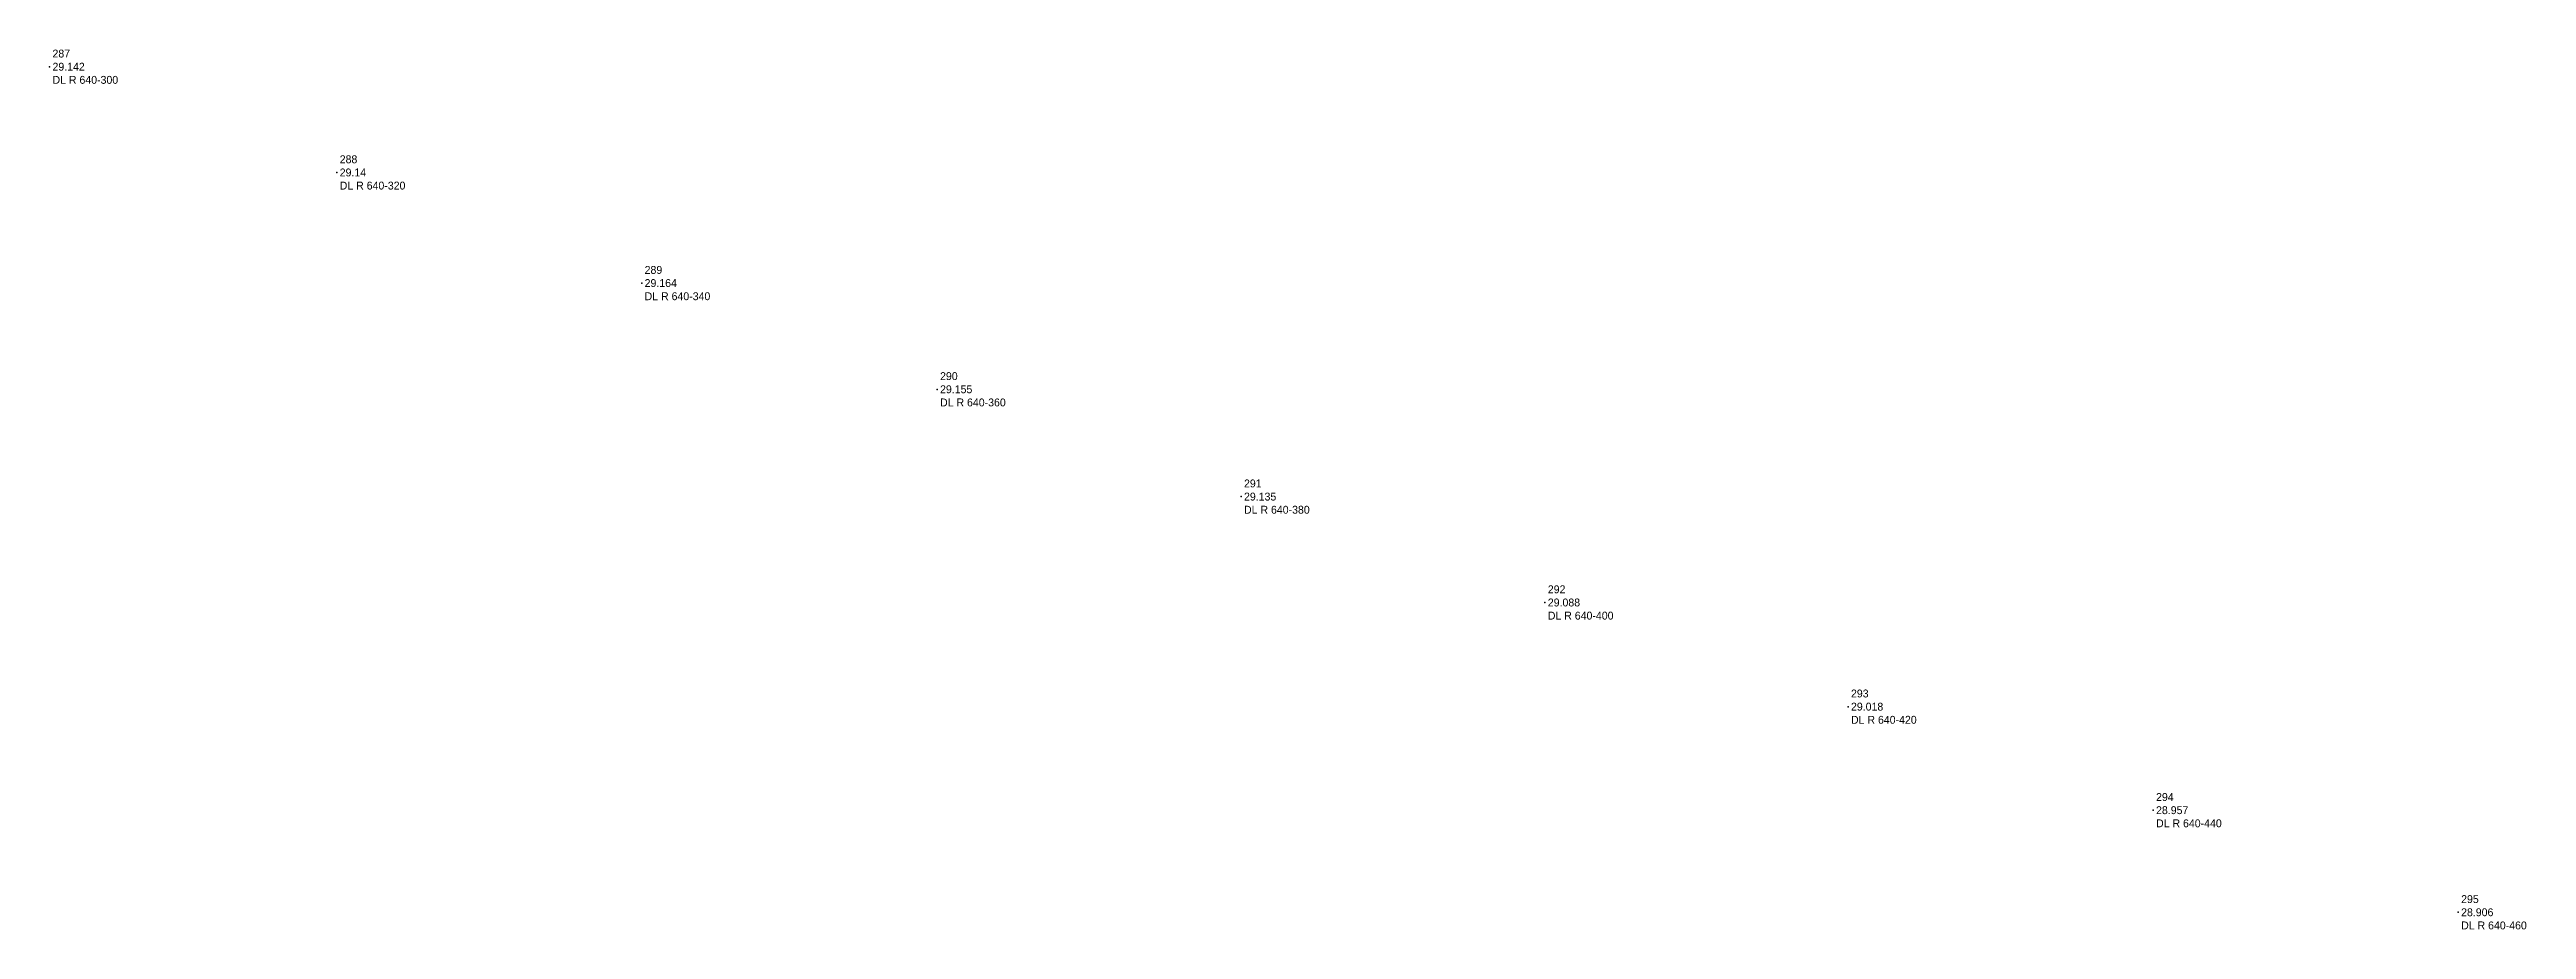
# Model space of a CAD drawing. Header units: metres. Extents: x 169978 to 830021, y 964681 to 1014880.
# Drawn here: x 174029.7 to 174186.6, y 976385.4 to 976441.2 of the extents above; entities that cross this region are included whole.
import ezdxf

# ---------------------------------------------------------------- set-up
doc = ezdxf.new("R2010")
doc.units = ezdxf.units.M

msp = doc.modelspace()

# ---------------------------------------------------------------- texts
at = {"layer": 'MEJ TO TN CH635-600 TOCH647-200_Survey', "char_height": 0.5, "width": 6.5, "attachment_point": 4}
for s, insert in [(' 287\\P 29.142\\P DL R 640-300', (174029.66, 976440.09, 29.14)), (' 288\\P 29.14\\P DL R 640-320', (174047.86, 976433.39, 29.14)), (' 289\\P 29.164\\P DL R 640-340', (174067.18, 976426.38, 29.16)), (' 290\\P 29.155\\P DL R 640-360', (174085.9, 976419.65, 29.16)), (' 291\\P 29.135\\P DL R 640-380', (174105.16, 976412.85, 29.13)), (' 292\\P 29.088\\P DL R 640-400', (174124.41, 976406.14, 29.09)), (' 293\\P 29.018\\P DL R 640-420', (174143.62, 976399.54, 29.02)), (' 294\\P 28.957\\P DL R 640-440', (174162.95, 976392.98, 28.96)), (' 295\\P 28.906\\P DL R 640-460', (174182.28, 976386.51, 28.91))]:
    msp.add_mtext(s, dxfattribs=dict(at, insert=insert))

# ---------------------------------------------------------------- linework, layer by layer
at = {"layer": 'MEJ TO TN CH635-600 TOCH647-200_Survey'}
for p in [(174029.66, 976440.09, 29.14), (174047.86, 976433.39, 29.14), (174067.18, 976426.38, 29.16), (174085.9, 976419.65, 29.16), (174105.16, 976412.85, 29.13), (174124.41, 976406.14, 29.09), (174143.62, 976399.54, 29.02), (174162.95, 976392.98, 28.96), (174182.28, 976386.51, 28.91)]:
    msp.add_point(p, dxfattribs=at)

msp.set_redraw_order([(e.dxf.handle, doc.entitydb.next_handle()) for e in msp.query("TEXT MTEXT ATTDEF DIMENSION ARC_DIMENSION")])  # texts and dimensions are drawn at this point

doc.saveas('drawing.dxf')
